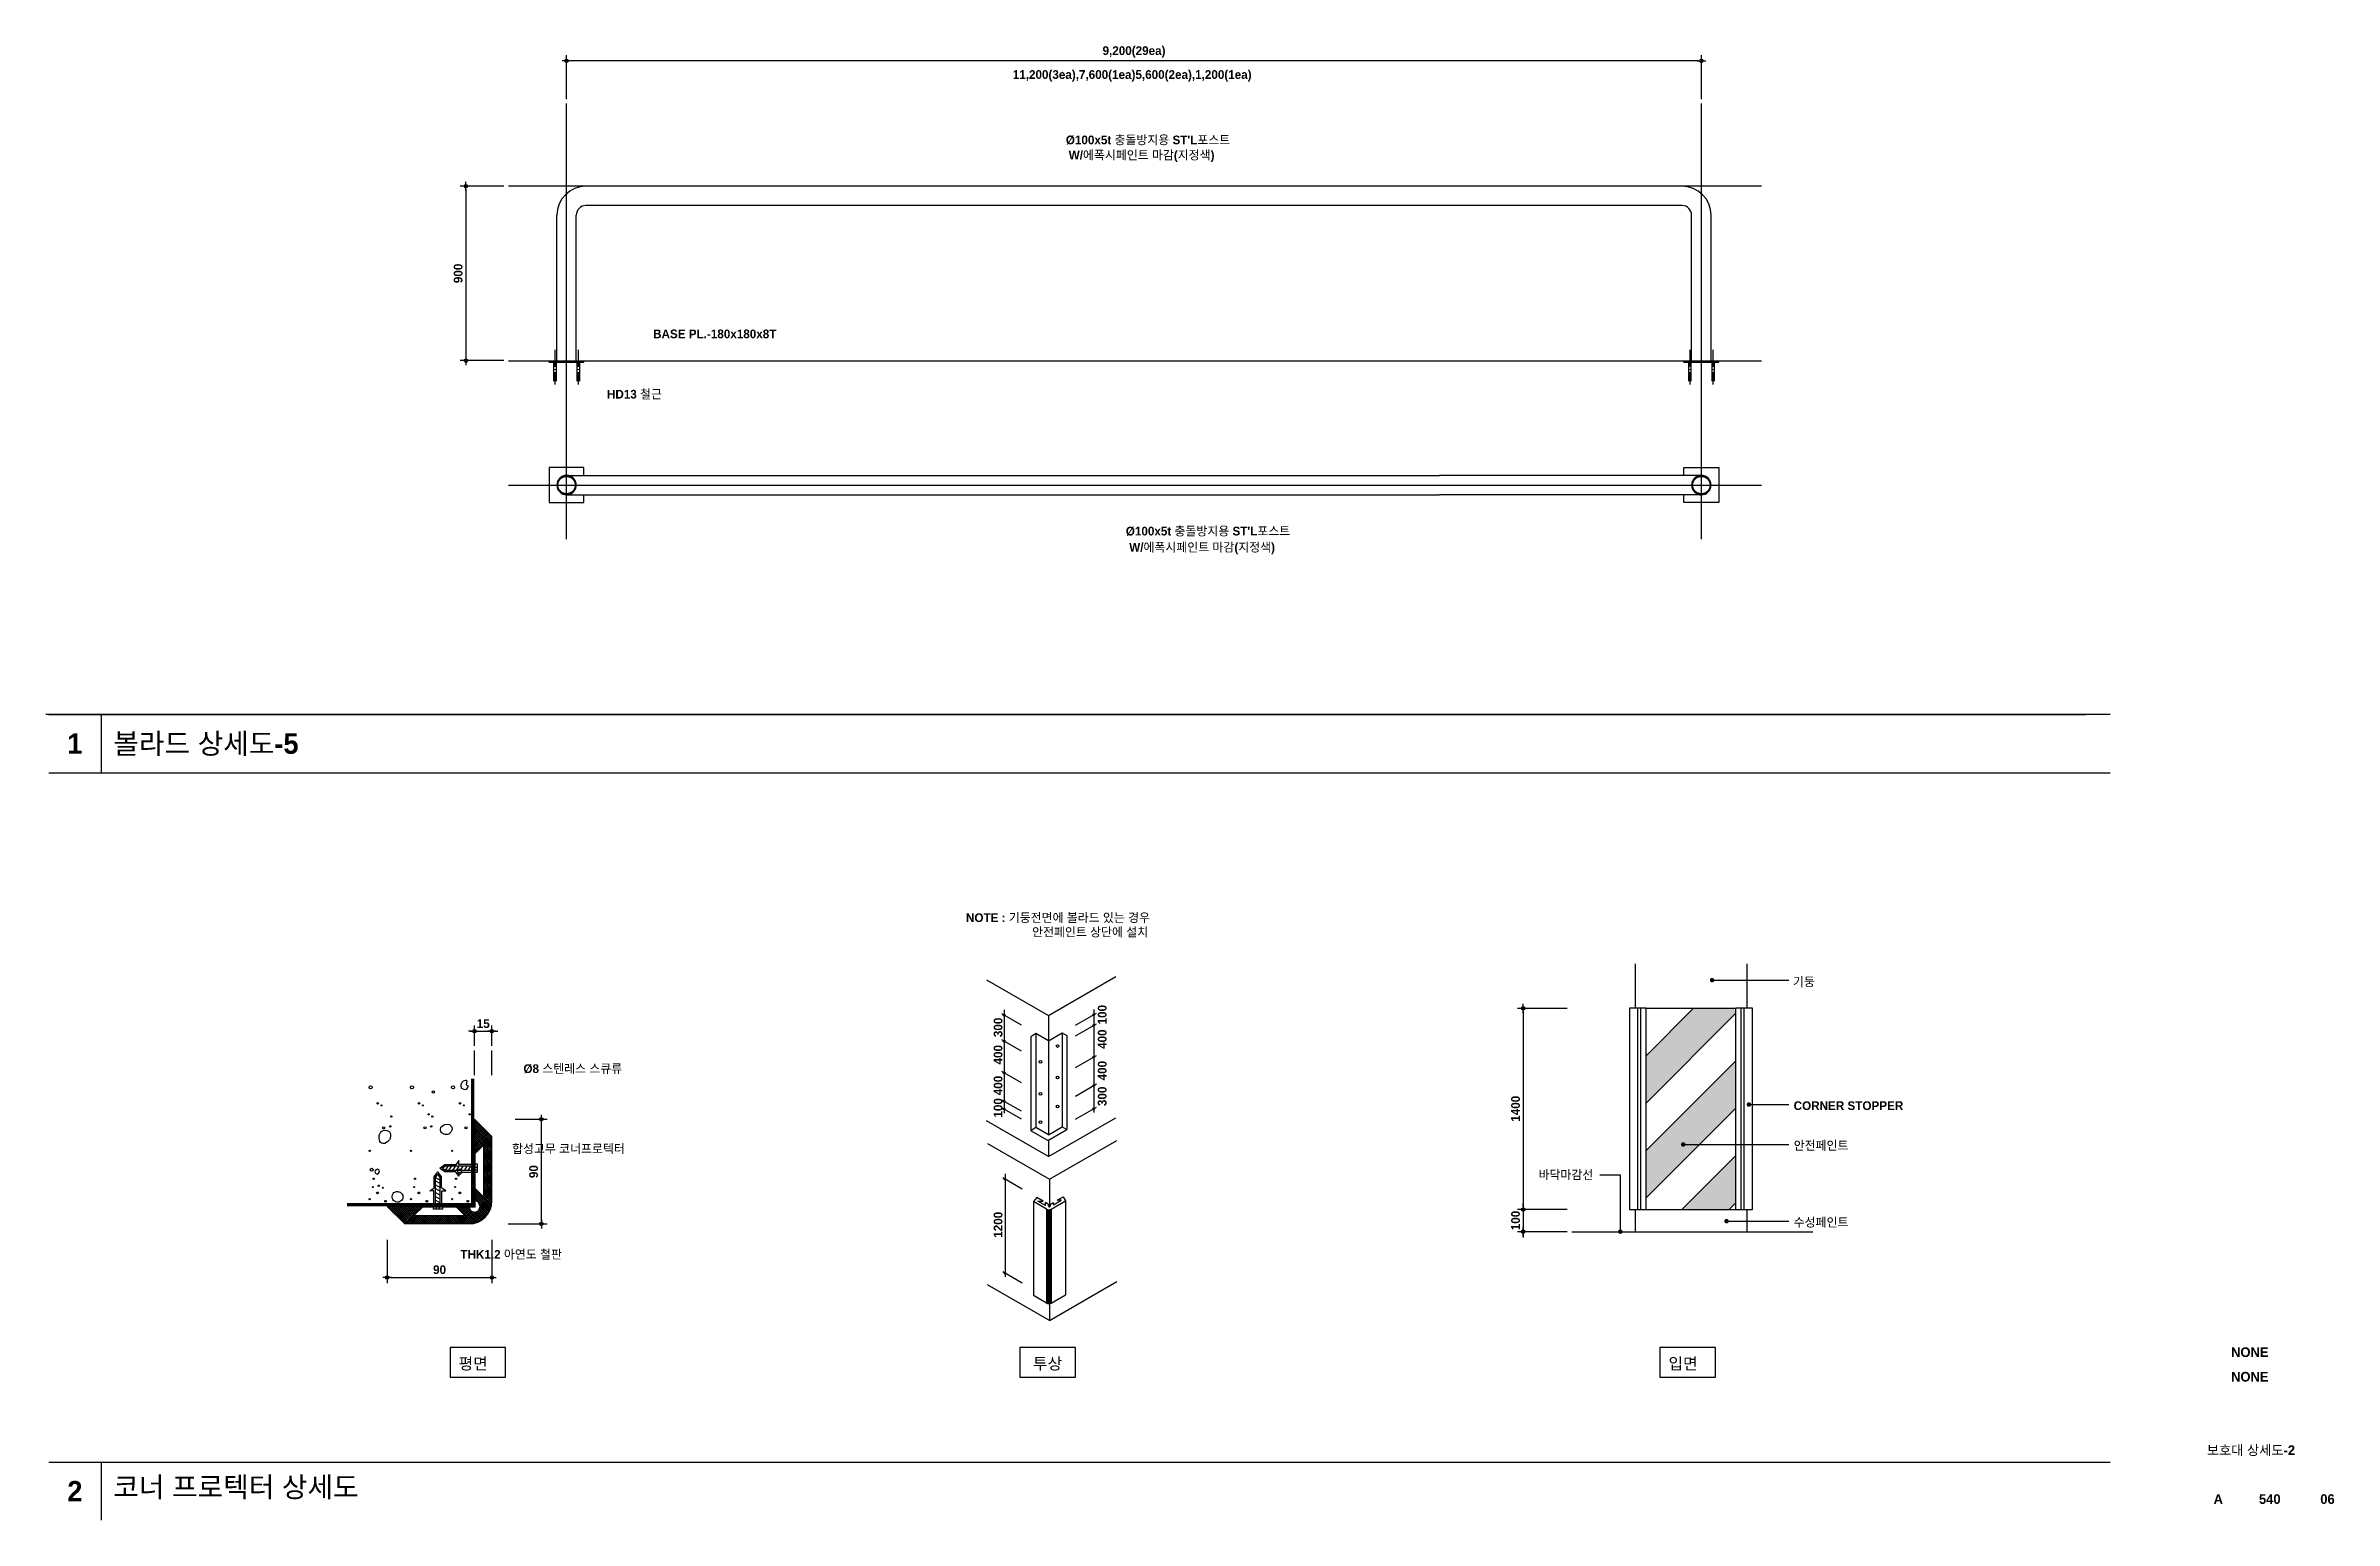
# Model space of a CAD drawing. Extents: x 300 to 49993, y 307 to 8617.
# Drawn here: x 12900 to 24697, y 307 to 7911 of the extents above; entities that cross this region are included whole.
import ezdxf
from ezdxf.enums import TextEntityAlignment as Align

# ---------------------------------------------------------------- set-up
doc = ezdxf.new("R2010")
doc.units = 0
doc.header["$LTSCALE"] = 400
doc.header["$MEASUREMENT"] = 0
doc.header["$PDSIZE"] = -5
for name, pattern in [('CEN', [62, 60, -1, 0, -1]), ('HA01', [1.5, 0.75, -0.75]), ('HID', [0.5, 0.25, -0.25])]:
    doc.linetypes.add(name, pattern=pattern)
doc.layers.get('Defpoints').update_dxf_attribs({"color": 161, "linetype": 'CONTINUOUS'})
for name, color, linetype in [('$RECOVER_210316183841-0', 7, 'CONTINUOUS'), ('$RECOVER_210316183841-24', 7, 'CONTINUOUS'), ('$RECOVER_210316183841-25', 7, 'CONTINUOUS'), ('$RECOVER_210316183841-26', 7, 'CONTINUOUS'), ('1', 1, 'CONTINUOUS'), ('11', 4, 'CONTINUOUS'), ('252', 252, 'CONTINUOUS'), ('4', 4, 'CONTINUOUS'), ('5', 5, 'CONTINUOUS'), ('6', 6, 'CONTINUOUS'), ('7', 7, 'CONTINUOUS'), ('9', 9, 'CONTINUOUS'), ('A-DET', 7, 'CONTINUOUS'), ('A-DIM', 7, 'CONTINUOUS'), ('A-TEXT', 3, 'CONTINUOUS'), ('A-TITLE-TEXT', 2, 'CONTINUOUS'), ('AA-TEX-3', 3, 'CONTINUOUS'), ('CEN', 1, 'CEN'), ('COL', 2, 'CONTINUOUS'), ('DIM', 7, 'CONTINUOUS'), ('EL6', 5, 'CONTINUOUS'), ('ETC', 6, 'CONTINUOUS'), ('STEEL', 3, 'CONTINUOUS'), ('SYM', 7, 'CONTINUOUS')]:
    doc.layers.add(name, color=color, linetype=linetype)
doc.styles.add('2020음성 1차', font='나눔고딕Bold.ttf')
doc.dimstyles.new('RI-DOT-150', dxfattribs={"dimscale": 150, "dimtxt": 3, "dimasz": 1, "dimexe": 2, "dimexo": 2, "dimgap": 1, "dimtad": 1, "dimdec": 0, "dimzin": 9, "dimdsep": 46, "dimtxsty": '2020음성 1차', "dimcen": 0, "dimclrd": 256, "dimclre": 256, "dimclrt": 3, "dimadec": 0, "dimazin": 0, "dimtm": 1e-09, "dimtfac": 1, "dimtdec": 0, "dimtix": 1, "dimtmove": 2, "dimatfit": 3, "dimfxl": 1.25, "dimtolj": 1, "dimtzin": 0, "dimlwd": -1, "dimlwe": -1, "dimarcsym": 0})

msp = doc.modelspace()

# ---------------------------------------------------------------- texts
at = {"layer": 'A-TEXT', "style": '2020음성 1차'}
for s, p in [('11,200(3ea),7,600(1ea)5,600(2ea),1,200(1ea) ', (19132.8, 7740)), ("Ø100x5t 충돌방지용 ST'L포스트", (19005.8, 7402.7)), ('W/에폭시페인트 마감(지정색)', (18924.8, 7324.4)), ("Ø100x5t 충돌방지용 ST'L포스트", (19315, 5385.5)), ('W/에폭시페인트 마감(지정색)', (19236.7, 5302.2))]:
    msp.add_text(s, height=45, dxfattribs=at).set_placement(p, align=Align.RIGHT)
for s, p in [('BASE PL.-180x180x8T', (16666.3, 6425)), ('NOTE : 기둥전면에 볼라드 있는 경우', (18592.2, 3414.5)), ('안전페인트 상단에 설치', (18582.7, 3340.3))]:
    msp.add_text(s, height=45, dxfattribs=at).set_placement(p, align=Align.MIDDLE_RIGHT)
msp.add_text('HD13 철근', height=45, dxfattribs=at).set_placement((15792.9, 6114), align=Align.MIDDLE_LEFT)
for s, height, p in [('기둥', 45, (21906.9, 3061)), ('Ø8 스텐레스 스큐류', 45, (15362.4, 2613.5)), ('CORNER STOPPER', 45, (21910.5, 2422.7)), ('합성고무 코너프로텍터', 45, (15303.6, 2200.5)), ('안전페인트', 45, (21910.5, 2217.1)), ('바닥마감선', 45, (20595.3, 2066.4)), ('수성페인트', 45, (21910.5, 1821.3)), ('THK1.2 아연도 철판', 45, (15037.5, 1655.8)), ('평면', 60, (15027.9, 1085.1)), ('투상', 60, (17989, 1085.1)), ('입면', 60, (21265.1, 1085.1))]:
    msp.add_text(s, height=height, dxfattribs=at).set_placement(p)
at = {"layer": 'A-TITLE-TEXT', "style": '2020음성 1차'}
for s, p in [('볼라드 상세도-5', (13248.7, 4312.2)), ('코너 프로텍터 상세도', (13248.7, 478.5))]:
    msp.add_text(s, height=105, dxfattribs=at).set_placement(p, align=Align.MIDDLE_LEFT)
for s, p in [('1', (13050, 4312.2)), ('2', (13050, 457.2))]:
    msp.add_text(s, height=105, dxfattribs=at).set_placement(p, align=Align.MIDDLE_CENTER)
at = {"layer": 'AA-TEX-3', "char_height": 45, "attachment_point": 5, "rotation": 90, "style": '2020음성 1차'}
for s, insert in [('\\A1;100', (18346.2, 2914.3)), ('\\A1;300', (17809.5, 2848.7)), ('\\A1;400', (18346.2, 2788)), ('\\A1;400', (17809.5, 2707.7)), ('\\A1;400', (17809.5, 2549.1)), ('\\A1;400', (18346.2, 2625.7)), ('\\A1;100', (17809.5, 2433.7)), ('\\A1;300', (18346.2, 2493.3)), ('\\A1;1200', (17809.5, 1830.9))]:
    msp.add_mtext(s, dxfattribs=dict(at, insert=insert))
at = {"layer": 'SYM', "style": '2020음성 1차'}
for p in [(24261.8, 1173.9), (24261.8, 1047.2)]:
    msp.add_text('NONE', height=50, dxfattribs=at).set_placement(p, align=Align.MIDDLE)
for s, p in [('보호대 상세도-2', (24267.9, 668.6)), ('A', (24099.4, 416.3)), ('540', (24365, 416.3)), ('06', (24662.4, 416.3))]:
    msp.add_text(s, height=50, dxfattribs=at).set_placement(p, align=Align.MIDDLE_CENTER)

# ---------------------------------------------------------------- blocks, each defined once
blk = doc.blocks.new('dimdot')
at = {"layer": '$RECOVER_210316183841-24'}
for radius in [0.6, 0.28]:
    blk.add_circle((0, 0), radius, dxfattribs=at)
at = {"layer": '$RECOVER_210316183841-25'}
blk.add_line((-1.5, 0), (1.5, 0), dxfattribs=at)
blk = doc.blocks.new('*D55')
at = {"layer": 'A-DIM'}
for p, q in [((15320, 2375), (15485, 2375)), ((15455, 1850), (15455, 2360)), ((15283, 1835), (15485, 1835))]:
    blk.add_line(p, q, dxfattribs=at)
at = {"layer": 'Defpoints', "color": 0}
for p in [(15297, 2375), (15455, 2375), (15260, 1835)]:
    blk.add_point(p, dxfattribs=at)
at = {"layer": 'A-DIM', "linetype": 'ByBlock', "xscale": 15, "yscale": 15, "zscale": 15}
for p, rotation in [((15455, 2375), 90), ((15455, 1835), 270)]:
    blk.add_blockref('dimdot', p, dxfattribs=dict(at, rotation=rotation))
at = {"layer": 'A-DIM', "color": 3, "insert": (15415, 2105), "char_height": 45, "attachment_point": 5, "rotation": 90, "style": '2020음성 1차'}
blk.add_mtext('\\A1;90', dxfattribs=at)
blk = doc.blocks.new('*D56')
at = {"layer": 'A-DIM'}
for p, q in [((14660, 1753), (14660, 1529)), ((15200, 1753), (15200, 1529)), ((14675, 1559), (15185, 1559))]:
    blk.add_line(p, q, dxfattribs=at)
at = {"layer": 'Defpoints', "color": 0}
for p in [(14660, 1775), (15200, 1775), (15200, 1559)]:
    blk.add_point(p, dxfattribs=at)
at = {"layer": 'A-DIM', "linetype": 'ByBlock', "xscale": 15, "yscale": 15, "zscale": 15, "rotation": 180}
blk.add_blockref('dimdot', (14660, 1559), dxfattribs=at)
at = {"layer": 'A-DIM', "linetype": 'ByBlock', "xscale": 15, "yscale": 15, "zscale": 15}
blk.add_blockref('dimdot', (15200, 1559), dxfattribs=at)
at = {"layer": 'A-DIM', "color": 3, "insert": (14930, 1599), "char_height": 45, "attachment_point": 5, "style": '2020음성 1차'}
blk.add_mtext('\\A1;90', dxfattribs=at)
blk = doc.blocks.new('*D57')
at = {"layer": 'A-DIM'}
for p, q in [((15110, 2753), (15110, 2859)), ((15200, 2753), (15200, 2859)), ((15095, 2829), (15080, 2829)), ((15110, 2829), (15200, 2829)), ((15215, 2829), (15230, 2829))]:
    blk.add_line(p, q, dxfattribs=at)
at = {"layer": 'Defpoints', "color": 0}
for p in [(15110, 2730), (15200, 2829), (15200, 2730)]:
    blk.add_point(p, dxfattribs=at)
at = {"layer": 'A-DIM', "linetype": 'ByBlock', "xscale": 15, "yscale": 15, "zscale": 15}
blk.add_blockref('dimdot', (15110, 2829), dxfattribs=at)
at = {"layer": 'A-DIM', "linetype": 'ByBlock', "xscale": 15, "yscale": 15, "zscale": 15, "rotation": 180}
blk.add_blockref('dimdot', (15200, 2829), dxfattribs=at)
at = {"layer": 'A-DIM', "color": 3, "insert": (15155, 2868), "char_height": 45, "attachment_point": 5, "style": '2020음성 1차'}
blk.add_mtext('\\A1;15', dxfattribs=at)
blk = doc.blocks.new('*X5')
at = {"layer": '$RECOVER_210316183841-0', "color": 0}
for p, q in [((655.1, 283.8), (655.8, 284.6)), ((655.1, 282.1), (656.7, 283.7)), ((670.1, 268.6), (655.1, 283.6)), ((655.1, 280.3), (657.6, 282.8)), ((655.1, 278.5), (658.5, 281.9)), ((670.1, 266.9), (655.1, 281.9)), ((655.1, 276.8), (659.4, 281.1)), ((655.1, 275), (660.3, 280.2)), ((670.1, 265.1), (655.1, 280.1)), ((655.1, 273.2), (661.1, 279.3)), ((655.1, 271.5), (662, 278.4)), ((670.1, 263.3), (655.1, 278.3)), ((655.1, 269.7), (662.9, 277.6)), ((655.1, 267.9), (663.8, 276.7)), ((670.1, 261.5), (655.1, 276.5)), ((655.1, 266.2), (664.7, 275.8)), ((670.1, 270.4), (660.8, 279.6)), ((655.1, 264.4), (665.6, 274.9)), ((670.1, 259.8), (655.1, 274.8)), ((655.1, 262.6), (666.5, 274)), ((655.1, 260.9), (667.4, 273.2)), ((670.1, 258), (655.1, 273)), ((655.1, 259.1), (668.3, 272.3)), ((655.1, 257.3), (669.2, 271.4)), ((662.9, 263.4), (655.1, 271.2)), ((662, 262.6), (655.1, 269.5)), ((661.1, 261.7), (655.1, 267.7)), ((660.2, 260.8), (655.1, 265.9)), ((659.3, 259.9), (655.1, 264.2)), ((658.4, 259), (655.1, 262.4)), ((657.5, 258.2), (655.1, 260.6)), ((656.6, 257.3), (655.1, 258.9)), ((655.8, 256.4), (655.1, 257.1)), ((663.1, 263.6), (670.1, 270.5)), ((663.1, 261.8), (670.1, 268.8)), ((663.1, 260), (670.1, 267)), ((663.1, 258.2), (670.1, 265.2)), ((663.1, 256.5), (670.1, 263.5)), ((670.1, 256.2), (663.1, 263.2)), ((663.1, 254.7), (670.1, 261.7)), ((670.1, 254.5), (663.1, 261.5)), ((663.1, 252.9), (670.1, 259.9)), ((670.1, 252.7), (663.1, 259.7)), ((663.1, 251.2), (670.1, 258.2)), ((670.1, 250.9), (663.1, 257.9)), ((663.1, 249.4), (670.1, 256.4)), ((670.1, 249.2), (663.1, 256.2)), ((663.1, 247.6), (670.1, 254.6)), ((670.1, 247.4), (663.1, 254.4)), ((663.1, 245.9), (670.1, 252.9)), ((670.1, 245.6), (663.1, 252.6)), ((663.1, 244.1), (670.1, 251.1)), ((670.1, 243.9), (663.1, 250.9)), ((663.1, 242.3), (670.1, 249.3)), ((670.1, 242.1), (663.1, 249.1)), ((663.1, 240.6), (670.1, 247.6)), ((670.1, 240.3), (663.1, 247.3)), ((663.1, 238.8), (670.1, 245.8)), ((670.1, 238.6), (663.1, 245.6)), ((663.1, 237), (670.1, 244)), ((670.1, 236.8), (663.1, 243.8)), ((663.1, 235.3), (670.1, 242.3)), ((670.1, 235), (663.1, 242)), ((663.1, 233.5), (670.1, 240.5)), ((670.1, 233.3), (663.1, 240.3)), ((663.1, 231.7), (670.1, 238.7)), ((670.1, 231.5), (663.1, 238.5)), ((663.1, 230), (670.1, 237)), ((670.1, 229.7), (663.1, 236.7)), ((647.9, 195.3), (670.1, 217.5)), ((655.1, 225.5), (655.5, 225.9)), ((669.6, 210.8), (655.1, 225.3)), ((655.1, 223.7), (656.4, 225)), ((655.1, 222), (657.2, 224.1)), ((669.2, 209.4), (655.1, 223.5)), ((655.1, 220.2), (658.1, 223.2)), ((655.1, 218.4), (659, 222.4)), ((668.7, 208.1), (655.1, 221.7)), ((655.1, 216.7), (659.9, 221.5)), ((668.2, 206.9), (655.1, 220)), ((667.6, 205.7), (655.1, 218.2)), ((656.7, 214.8), (655.1, 216.4)), ((655.3, 215.1), (660.8, 220.6)), ((656.7, 214.8), (661.7, 219.7)), ((657.9, 214.2), (662.5, 218.8)), ((658.8, 213.3), (670.1, 224.6)), ((659.5, 212.2), (670.1, 222.8)), ((659.6, 208.9), (670.1, 219.3)), ((659.8, 210.8), (670.1, 221.1)), ((663.1, 228.2), (670.1, 235.2)), ((670.1, 228), (663.1, 235)), ((663.1, 226.4), (670.1, 233.4)), ((670.1, 226.2), (663.1, 233.2)), ((663.1, 224.7), (670.1, 231.7)), ((670.1, 224.4), (663.1, 231.4)), ((663.1, 222.9), (670.1, 229.9)), ((670.1, 222.7), (663.1, 229.7)), ((663.1, 221.1), (670.1, 228.1)), ((670.1, 220.9), (663.1, 227.9)), ((663.1, 219.4), (670.1, 226.4)), ((670.1, 219.1), (663.1, 226.1)), ((670.1, 217.4), (663.1, 224.4)), ((670.1, 215.6), (663.1, 222.6)), ((670, 213.9), (663.1, 220.8)), ((669.8, 212.3), (663.1, 219)), ((580.8, 209.6), (581.5, 210.3)), ((581.7, 208.7), (583.3, 210.3)), ((596.7, 195.3), (581.7, 210.3)), ((582.6, 207.8), (585.1, 210.3)), ((598.4, 195.3), (583.4, 210.3)), ((583.5, 206.9), (586.8, 210.3)), ((584.4, 206.1), (588.6, 210.3)), ((600.2, 195.3), (585.2, 210.3)), ((585.3, 205.2), (590.4, 210.3)), ((586.1, 204.3), (592.1, 210.3)), ((587, 203.4), (593.9, 210.3)), ((602, 195.3), (587, 210.3)), ((587.9, 202.6), (595.7, 210.3)), ((603.7, 195.3), (588.7, 210.3)), ((588.8, 201.7), (597.4, 210.3)), ((589.7, 200.8), (599.2, 210.3)), ((605.5, 195.3), (590.5, 210.3)), ((590.6, 199.9), (601, 210.3)), ((591.5, 199), (602.7, 210.3)), ((607.3, 195.3), (592.3, 210.3)), ((592.4, 198.2), (604.5, 210.3)), ((593.3, 197.3), (606.3, 210.3)), ((609, 195.3), (594, 210.3)), ((594.2, 196.4), (608.1, 210.3)), ((595.1, 195.5), (609.8, 210.3)), ((603.1, 203), (595.8, 210.3)), ((596.6, 195.3), (603.6, 202.3)), ((604, 203.9), (597.6, 210.3)), ((598.4, 195.3), (605.4, 202.3)), ((604.9, 204.8), (599.3, 210.3)), ((600.1, 195.3), (607.1, 202.3)), ((605.8, 205.6), (601.1, 210.3)), ((601.9, 195.3), (608.9, 202.3)), ((606.7, 206.5), (602.9, 210.3)), ((603.7, 195.3), (610.7, 202.3)), ((610.8, 195.3), (603.8, 202.3)), ((607.6, 207.4), (604.6, 210.3)), ((605.4, 195.3), (612.4, 202.3)), ((612.6, 195.3), (605.6, 202.3)), ((608.4, 208.3), (606.4, 210.3)), ((607.2, 195.3), (614.2, 202.3)), ((614.3, 195.3), (607.3, 202.3)), ((609.3, 209.1), (608.2, 210.3)), ((609, 195.3), (616, 202.3)), ((616.1, 195.3), (609.1, 202.3)), ((610.2, 210), (609.9, 210.3)), ((610.7, 195.3), (617.7, 202.3)), ((617.9, 195.3), (610.9, 202.3)), ((612.5, 195.3), (619.5, 202.3)), ((619.6, 195.3), (612.6, 202.3)), ((614.3, 195.3), (621.3, 202.3)), ((621.4, 195.3), (614.4, 202.3)), ((616, 195.3), (623, 202.3)), ((623.2, 195.3), (616.2, 202.3)), ((617.8, 195.3), (624.8, 202.3)), ((624.9, 195.3), (617.9, 202.3)), ((619.6, 195.3), (626.6, 202.3)), ((626.7, 195.3), (619.7, 202.3)), ((621.3, 195.3), (628.3, 202.3)), ((628.5, 195.3), (621.5, 202.3)), ((623.1, 195.3), (630.1, 202.3)), ((630.2, 195.3), (623.2, 202.3)), ((624.9, 195.3), (631.9, 202.3)), ((632, 195.3), (625, 202.3)), ((626.6, 195.3), (633.6, 202.3)), ((633.8, 195.3), (626.8, 202.3)), ((628.4, 195.3), (635.4, 202.3)), ((635.5, 195.3), (628.5, 202.3)), ((630.2, 195.3), (637.2, 202.3)), ((637.3, 195.3), (630.3, 202.3)), ((631.9, 195.3), (638.9, 202.3)), ((639.1, 195.3), (632.1, 202.3)), ((633.7, 195.3), (640.7, 202.3)), ((640.9, 195.3), (633.9, 202.3)), ((635.5, 195.3), (642.5, 202.3)), ((642.6, 195.3), (635.6, 202.3)), ((637.2, 195.3), (644.2, 202.3)), ((644.4, 195.3), (637.4, 202.3)), ((639, 195.3), (646, 202.3)), ((646.2, 195.3), (639.2, 202.3)), ((639.5, 209.9), (639.9, 210.3)), ((654.5, 195.8), (640, 210.3)), ((640.4, 209), (641.6, 210.3)), ((640.8, 195.3), (652.1, 206.6)), ((647.9, 195.3), (640.9, 202.3)), ((641.2, 208.1), (643.4, 210.3)), ((655.9, 196.2), (641.8, 210.3)), ((642.1, 207.2), (645.2, 210.3)), ((642.5, 195.3), (653.2, 205.9)), ((649.7, 195.3), (642.7, 202.3)), ((643, 206.4), (646.9, 210.3)), ((657.2, 196.6), (643.5, 210.3)), ((643.9, 205.5), (648.7, 210.3)), ((644.3, 195.3), (654.5, 205.5)), ((651.4, 195.3), (644.5, 202.3)), ((644.8, 204.6), (650.3, 210.1)), ((658.5, 197.1), (645.3, 210.3)), ((645.7, 203.7), (650.6, 208.6)), ((646.1, 195.3), (656.5, 205.7)), ((653, 195.5), (646.2, 202.3)), ((646.5, 202.8), (651.2, 207.5)), ((659.6, 197.7), (647.1, 210.3)), ((650.6, 208.5), (648.8, 210.3)), ((649.6, 195.3), (670.1, 215.7)), ((651.4, 195.4), (670, 213.9)), ((660.7, 198.4), (653.3, 205.9)), ((653.4, 195.6), (669.8, 211.9)), ((661.8, 199.1), (655.4, 205.5)), ((655.7, 196.1), (669.2, 209.6)), ((662.8, 199.9), (656.8, 205.8)), ((663.7, 200.7), (658, 206.5)), ((658.6, 197.2), (668.2, 206.8)), ((664.6, 201.6), (658.8, 207.4)), ((665.5, 202.5), (659.5, 208.5)), ((666.9, 204.6), (659.6, 211.9)), ((666.2, 203.5), (659.8, 209.9))]:
    blk.add_line(p, q, dxfattribs=at)
blk = doc.blocks.new('*D7')
at = {"layer": 'A-DIM'}
for p, q in [((20743, 1910), (20486, 1910)), ((20516, 1925), (20516, 1940)), ((20516, 1910), (20516, 1795)), ((20743, 1795), (20486, 1795)), ((20516, 1780), (20516, 1765))]:
    blk.add_line(p, q, dxfattribs=at)
at = {"layer": 'Defpoints', "color": 0}
for p in [(20766, 1910), (20516, 1795), (20766, 1795)]:
    blk.add_point(p, dxfattribs=at)
at = {"layer": 'A-DIM', "linetype": 'ByBlock', "xscale": 15, "yscale": 15, "zscale": 15}
for p, rotation in [((20516, 1910), 270), ((20516, 1795), 90)]:
    blk.add_blockref('dimdot', p, dxfattribs=dict(at, rotation=rotation))
at = {"layer": 'A-DIM', "color": 3, "insert": (20477, 1853), "char_height": 45, "attachment_point": 5, "rotation": 90, "style": '2020음성 1차'}
blk.add_mtext('\\A1;100', dxfattribs=at)
blk = doc.blocks.new('*D8')
at = {"layer": 'A-DIM'}
for p, q in [((20743, 2947), (20486, 2947)), ((20516, 2932), (20516, 1925)), ((20743, 1910), (20486, 1910))]:
    blk.add_line(p, q, dxfattribs=at)
at = {"layer": 'Defpoints', "color": 0}
for p in [(20766, 2947), (20516, 1910), (20766, 1910)]:
    blk.add_point(p, dxfattribs=at)
at = {"layer": 'A-DIM', "linetype": 'ByBlock', "xscale": 15, "yscale": 15, "zscale": 15}
for p, rotation in [((20516, 2947), 90), ((20516, 1910), 270)]:
    blk.add_blockref('dimdot', p, dxfattribs=dict(at, rotation=rotation))
at = {"layer": 'A-DIM', "color": 3, "insert": (20477, 2429), "char_height": 45, "attachment_point": 5, "rotation": 90, "style": '2020음성 1차'}
blk.add_mtext('\\A1;1400', dxfattribs=at)
blk = doc.blocks.new('*D19')
at = {"layer": 'A-DIM'}
for p, q in [((15262, 7187), (15036, 7187)), ((15066, 7172), (15066, 6302)), ((15262, 6287), (15036, 6287))]:
    blk.add_line(p, q, dxfattribs=at)
at = {"layer": 'Defpoints', "color": 0}
for p in [(15285, 7187), (15066, 6287), (15285, 6287)]:
    blk.add_point(p, dxfattribs=at)
at = {"layer": 'A-DIM', "linetype": 'ByBlock', "xscale": 15, "yscale": 15, "zscale": 15}
for p, rotation in [((15066, 7187), 90), ((15066, 6287), 270)]:
    blk.add_blockref('dimdot', p, dxfattribs=dict(at, rotation=rotation))
at = {"layer": 'A-DIM', "color": 3, "insert": (15026, 6737), "char_height": 45, "attachment_point": 5, "rotation": 90, "style": '2020음성 1차'}
blk.add_mtext('\\A1;900', dxfattribs=at)
blk = doc.blocks.new('*D20')
at = {"layer": 'A-DIM'}
for p, q in [((15585, 7636), (15585, 7863)), ((21420, 7833), (15600, 7833)), ((21435, 7636), (21435, 7863))]:
    blk.add_line(p, q, dxfattribs=at)
at = {"layer": 'Defpoints', "color": 0}
for p in [(15585, 7833), (15585, 7614), (21435, 7614)]:
    blk.add_point(p, dxfattribs=at)
at = {"layer": 'A-DIM', "linetype": 'ByBlock', "xscale": 15, "yscale": 15, "zscale": 15, "rotation": 180}
blk.add_blockref('dimdot', (15585, 7833), dxfattribs=at)
at = {"layer": 'A-DIM', "linetype": 'ByBlock', "xscale": 15, "yscale": 15, "zscale": 15}
blk.add_blockref('dimdot', (21435, 7833), dxfattribs=at)
at = {"layer": 'A-DIM', "color": 3, "insert": (18510, 7879), "char_height": 45, "attachment_point": 5, "style": '2020음성 1차'}
blk.add_mtext('\\A1;9,200(29ea)', dxfattribs=at)

# ---------------------------------------------------------------- dimensions: what is measured, and where the dimension line sits
at = {"layer": 'A-DIM'}
for base, p1, p2, text, picture, middle in [((15584.6, 7832.8), (21434.6, 7613.8), (15584.6, 7613.8), '9,200(29ea)', '*D20', (18509.6, 7879.2)), ((15200.1, 2828.9), (15110.1, 2730.4), (15200.1, 2730.4), '15', '*D57', (15155.1, 2868.4)), ((15200.1, 1559), (14660.1, 1775.3), (15200.1, 1775.3), '90', '*D56', (14930.1, 1598.8))]:
    dim = msp.add_linear_dim(base=base, p1=p1, p2=p2, text=text, dimstyle='RI-DOT-150', override={"dimscale": 15, "dimexo": 1.5, "dimlunit": 6, "dimblk1": 'dimdot', "dimblk2": 'dimdot', "dimsah": 1}, dxfattribs=at)
    dim.commit()
    dim.dimension.update_dxf_attribs({"geometry": picture, "text_midpoint": middle})
dim = msp.add_linear_dim(base=(15065.6, 6286.9), p1=(15284.6, 7186.9), p2=(15284.6, 6286.9), angle=90, dimstyle='RI-DOT-150', override={"dimscale": 15, "dimexo": 1.5, "dimlunit": 6, "dimblk1": 'dimdot', "dimblk2": 'dimdot', "dimsah": 1}, dxfattribs=at)
dim.commit()
dim.dimension.update_dxf_attribs({"geometry": '*D19', "text_midpoint": (15025.7, 6736.9)})
for base, p1, p2, text, picture, middle in [((20516.4, 1910.3), (20765.8, 2947.1), (20765.8, 1910.3), '1400', '*D8', (20476.7, 2428.7)), ((15455, 2375.3), (15260.1, 1835.3), (15297.4, 2375.3), '90', '*D55', (15415.2, 2105.3)), ((20516.4, 1795.1), (20765.8, 1910.3), (20765.8, 1795.1), '100', '*D7', (20476.7, 1852.7))]:
    dim = msp.add_linear_dim(base=base, p1=p1, p2=p2, angle=90, text=text, dimstyle='RI-DOT-150', override={"dimscale": 15, "dimexo": 1.5, "dimlunit": 6, "dimblk1": 'dimdot', "dimblk2": 'dimdot', "dimsah": 1}, dxfattribs=at)
    dim.commit()
    dim.dimension.update_dxf_attribs({"geometry": picture, "text_midpoint": middle})

# ---------------------------------------------------------------- hatches: boundary and pattern name
at = {"layer": '252'}
h = msp.add_hatch(dxfattribs=at)
h.set_pattern_fill('CROSS', color=256, scale=16.127992, style=0)
h.set_pattern_definition([(0, (12808.989, -5067.9227), (4.031998, 4.031998), [2.015999, -6.047997]), (90, (12809.997, -5068.9307), (-4.031998, 4.031998), [2.015999, -6.047997])])
h.paths.add_polyline_path([(21612.3, 2921.3), (21612.3, 2947.1), (21393.7, 2947.1), (21149.3, 2702.8), (21149.3, 2458.4)])
h.paths.add_polyline_path([(21149.3, 2214), (21149.3, 1969.6), (21612.3, 2432.6), (21612.3, 2677)])
h.paths.add_polyline_path([(21334.4, 1910.3), (21578.8, 1910.3), (21612.3, 1943.8), (21612.3, 2188.2)])

# ---------------------------------------------------------------- linework, layer by layer
at = {"layer": '$RECOVER_210316183841-0'}
for p, q in [((23542.4, 4462.2), (12900, 4462.2)), ((12915, 4462.2), (23415, 4462.2)), ((12915, 4162.2), (23542.4, 4162.2)), ((15110.1, 2197.9), (15110.1, 2375.3)), ((15110.1, 1954.1), (15110.1, 2021.3)), ((14842.8, 1925.3), (14660.1, 1925.3)), ((15081.3, 1925.3), (15014.1, 1925.3)), ((12915, 607.2), (23415, 607.2)), ((12915, 607.2), (23542.4, 607.2))]:
    msp.add_line(p, q, dxfattribs=at)
at = {"layer": '$RECOVER_210316183841-0', "color": 0, "ltscale": 2}
for p, q in [((13185, 4462.2), (13185, 4162.2)), ((13185, 607.2), (13185, 307.2))]:
    msp.add_line(p, q, dxfattribs=at)
at = {"layer": '$RECOVER_210316183841-0', "const_width": 18}
msp.add_lwpolyline([(14452.1, 1934.3), (15101.1, 1934.3), (15101.1, 2584)], dxfattribs=at)
at = {"layer": '$RECOVER_210316183841-26', "color": 0}
for points in [[(15674.6, 5695.3), (15674.6, 5735.3), (15494.6, 5735.3), (15494.6, 5555.3), (15674.6, 5555.3), (15674.6, 5595.3)], [(21344.6, 5695.3), (21344.6, 5735.3), (21524.6, 5735.3), (21524.6, 5555.3), (21344.6, 5555.3), (21344.6, 5595.3)]]:
    msp.add_lwpolyline(points, dxfattribs=at)
at = {"layer": '1'}
for p, q in [((15110.1, 2602.5), (15110.1, 2730.4)), ((15200.1, 2602.5), (15200.1, 2730.4))]:
    msp.add_line(p, q, dxfattribs=at)
at = {"layer": '11'}
for p, q in [((17749.7, 3094.7), (18068.8, 2910.5)), ((18068.8, 2910.5), (18416.5, 3111.2)), ((18068.8, 2910.5), (18068.8, 2294.5)), ((18004.3, 2816.5), (17977.2, 2800.9)), ((17977.2, 2800.9), (17977.2, 2316.2)), ((18004.3, 2816.5), (18004.3, 2331.8)), ((18068.8, 2779.3), (18004.3, 2816.5)), ((18068.8, 2779.3), (18139.3, 2820)), ((18139.3, 2820), (18162.9, 2806.4)), ((18139.3, 2820), (18139.3, 2335.3)), ((18162.9, 2806.4), (18162.9, 2321.6)), ((18068.8, 2182.3), (17749.7, 2366.6)), ((18068.8, 2182.3), (18416.5, 2383.1)), ((17754.6, 2249.6), (18073.8, 2065.3)), ((18004.3, 2331.8), (17977.2, 2316.2)), ((18065.3, 2265.3), (17977.2, 2316.2)), ((18068.8, 2294.5), (18004.3, 2331.8)), ((18065.3, 2265.3), (18162.9, 2321.6)), ((18068.8, 2294.5), (18139.3, 2335.3)), ((18068.8, 2267.3), (18068.8, 2182.3)), ((18073.8, 2065.3), (18421.5, 2266.1)), ((18139.3, 2335.3), (18162.9, 2321.6)), ((18073.8, 2065.3), (18073.8, 1922.8)), ((18009.3, 1971.4), (17991.2, 1950.6)), ((17991.2, 1950.6), (17991.2, 1465.8)), ((18058.3, 1911.8), (17991.2, 1950.6)), ((18041.7, 1952.7), (18009.3, 1971.4)), ((18013.5, 1952.7), (18041.7, 1952.7)), ((18053.5, 1929.6), (18013.5, 1952.7)), ((18053.5, 1929.6), (18053.5, 1945.9)), ((18067.7, 1937.7), (18053.5, 1945.9)), ((18058.3, 1911.8), (18058.3, 1427.1)), ((18062.8, 1909.8), (18062.8, 1425.1)), ((18069.5, 1908.6), (18069.5, 1423.9)), ((18076.4, 1909.4), (18076.4, 1424.7)), ((18079.8, 1937.7), (18094.8, 1946.3)), ((18080, 1910.7), (18080, 1426)), ((18082.3, 1911.8), (18156.1, 1954.4)), ((18082.3, 1911.8), (18082.3, 1427.1)), ((18094.8, 1934), (18134.8, 1957.1)), ((18094.8, 1934), (18094.8, 1946.3)), ((18113.5, 1957.1), (18144.3, 1974.9)), ((18134.8, 1957.1), (18113.5, 1957.1)), ((18144.3, 1974.9), (18156.1, 1954.4)), ((18156.1, 1954.4), (18156.1, 1469.7)), ((18073.8, 1337.2), (18421.5, 1538)), ((18073.8, 1337.2), (17754.6, 1521.5)), ((18058.3, 1427.1), (17991.2, 1465.8)), ((18073.8, 1424.1), (18073.8, 1337.2)), ((18082.3, 1427.1), (18156.1, 1469.7))]:
    msp.add_line(p, q, dxfattribs=at)
msp.add_lwpolyline([(18067.7, 1937.7, 0.1006877), (18067.9, 1929.6, 0.0707253), (18069.3, 1926.1, 0.1062523), (18071.6, 1923.5, 0.1606495), (18073.8, 1922.8, 0.1606495), (18076, 1923.5, 0.1062523), (18078.3, 1926.1, 0.0707253), (18079.6, 1929.6, 0.0570094), (18080.1, 1934.2, 0.043429), (18079.8, 1937.7, 0.0707253)], format="xyb", dxfattribs=at)
for centre in [(18116.3, 2752.7), (18027.1, 2671.6), (18116.3, 2590.5), (18027.1, 2506.7), (18027.1, 2360.4), (18116.3, 2440.6)]:
    msp.add_circle(centre, 6.86, dxfattribs=at)
for centre in [(18070.3, 1932.6), (18070.3, 1447.9)]:
    msp.add_arc(centre, 24, 240, 300, dxfattribs=at)
at = {"layer": '4'}
for p, q in [((21106.7, 1910.3), (21106.7, 2947.1)), ((21121.9, 1910.3), (21121.9, 2947.1)), ((21149.3, 2947.1), (21612.3, 2947.1)), ((21149.3, 2702.8), (21393.7, 2947.1)), ((21149.3, 2458.4), (21612.3, 2921.3)), ((21639.7, 1910.3), (21639.7, 2947.1)), ((21655, 1910.3), (21655, 2947.1)), ((21149.3, 2214), (21612.3, 2677)), ((21149.3, 1969.6), (21612.3, 2432.6)), ((21334.4, 1910.3), (21612.3, 2188.2)), ((21149.3, 1910.3), (21612.3, 1910.3)), ((21578.8, 1910.3), (21612.3, 1943.8))]:
    msp.add_line(p, q, dxfattribs=at)
at = {"layer": '5'}
for p, q in [((15110.1, 2375.3), (15200.1, 2286.6)), ((15110.1, 2197.9), (15158.1, 2245.3)), ((15158.1, 1973.3), (15158.1, 2245.3)), ((15200.1, 1955.3), (15200.1, 2286.6)), ((14957.4, 2140.2), (14930.6, 2121.7)), ((15013.1, 2140.2), (14957.4, 2140.2)), ((15028.8, 2162.5), (15013.1, 2140.2)), ((15028.8, 2142.5), (15028.8, 2162.5)), ((15101.1, 2142.5), (15028.8, 2142.5)), ((15113, 2197.8), (15155, 2239.2)), ((15113, 1921.8), (15113, 2197.8)), ((14880.3, 2006.6), (14902.6, 2022.2)), ((14900.4, 2006.6), (14880.3, 2006.6)), ((14900.4, 1934.2), (14900.4, 2006.6)), ((14902.6, 2077.9), (14921.1, 2104.7)), ((14902.6, 2022.2), (14902.6, 2077.9)), ((14939.7, 2077.9), (14921.1, 2104.7)), ((14957.4, 2103.2), (14930.6, 2121.7)), ((14939.7, 2022.2), (14939.7, 2077.9)), ((14962, 2006.6), (14939.7, 2022.2)), ((14941.9, 1934.2), (14941.9, 2006.6)), ((14941.9, 2006.6), (14962, 2006.6)), ((15013.1, 2103.2), (14957.4, 2103.2)), ((15028.8, 2080.9), (15013.1, 2103.2)), ((15101.1, 2101), (15028.8, 2101)), ((15028.8, 2101), (15028.8, 2080.9)), ((15158.1, 1973.3), (15110.1, 2021.3)), ((14751.4, 1835.3), (14660.1, 1925.3)), ((14794.1, 1877.3), (14842.8, 1925.3)), ((14799.4, 1879.8), (14842.1, 1921.8)), ((15113, 1921.8), (14842.1, 1921.8)), ((15062.1, 1877.3), (15014.1, 1925.3)), ((15080.1, 1835.3), (14751.4, 1835.3)), ((15062.1, 1877.3), (14794.1, 1877.3))]:
    msp.add_line(p, q, dxfattribs=at)
for centre, radius, start, end in [((15080.1, 1955.3), 120, 270, 0), ((15110.1, 1925.3), 28.8, 180, 90)]:
    msp.add_arc(centre, radius, start, end, dxfattribs=at)
at = {"layer": '6'}
for p, q in [((14960.9, 2132.9), (14943, 2121.7)), ((14960.9, 2110.5), (14974.2, 2132.9)), ((15113, 2132.9), (14960.9, 2132.9)), ((14978.1, 2110.5), (14991.4, 2132.9)), ((14998.1, 2110.5), (15011.4, 2132.9)), ((15017, 2110.5), (15030.3, 2132.9)), ((15038.8, 2110.5), (15052, 2132.9)), ((15058.2, 2110.5), (15071.5, 2132.9)), ((15078.2, 2110.5), (15091.5, 2132.9)), ((15110.3, 2145.4), (15124.6, 2145.4)), ((15110.3, 2128.8), (15124.6, 2128.8)), ((15124.6, 2145.4), (15124.6, 2100.2)), ((14909.9, 2074.4), (14921.1, 2092.3)), ((14909.9, 1922.4), (14909.9, 2074.4)), ((14909.9, 2074.4), (14932.4, 2061.1)), ((14909.9, 2057.2), (14932.4, 2043.9)), ((14909.9, 2037.2), (14932.4, 2023.9)), ((14909.9, 2018.3), (14932.4, 2005)), ((14932.4, 2074.4), (14921.1, 2092.3)), ((14932.4, 1922.4), (14932.4, 2074.4)), ((14960.9, 2110.5), (14943, 2121.7)), ((15113, 2110.5), (14960.9, 2110.5)), ((15124.6, 2100.2), (15109.8, 2100.2)), ((15110.3, 2113.9), (15124.6, 2113.9)), ((14899.6, 1910.7), (14899.6, 1925.6)), ((14944.8, 1910.7), (14899.6, 1910.7)), ((14909.9, 1996.6), (14932.4, 1983.3)), ((14909.9, 1977.1), (14932.4, 1963.8)), ((14909.9, 1957.1), (14932.4, 1943.8)), ((14913.3, 1925), (14913.3, 1910.7)), ((14928.2, 1925), (14928.2, 1910.7)), ((14944.8, 1925), (14944.8, 1910.7))]:
    msp.add_line(p, q, dxfattribs=at)
at = {"layer": '7'}
for p, q in [((21149.3, 1910.3), (21149.3, 2947.1)), ((21612.3, 1910.3), (21612.3, 2947.1)), ((20766.9, 1795.1), (22009.6, 1795.1))]:
    msp.add_line(p, q, dxfattribs=at)
for points in [[(21149.3, 2947.1), (21064, 2947.1), (21064, 1910.3), (21149.3, 1910.3)], [(21612.3, 1910.3), (21697.6, 1910.3), (21697.6, 2947.1), (21612.3, 2947.1)]]:
    msp.add_lwpolyline(points, dxfattribs=at)
at = {"layer": '9', "color": 8, "linetype": 'HID'}
for p, q in [((15518.2, 6278.9), (15518.2, 6180.5)), ((15531, 6278.9), (15531, 6180.5)), ((15638.2, 6278.9), (15638.2, 6180.5)), ((15651, 6278.9), (15651, 6180.5)), ((21368.2, 6278.9), (21368.2, 6180.5)), ((21381, 6278.9), (21381, 6180.5)), ((21488.2, 6278.9), (21488.2, 6180.5)), ((21501, 6278.9), (21501, 6180.5))]:
    msp.add_line(p, q, dxfattribs=at)
at = {"layer": '9'}
for points in [[(15064.2, 2575.3), (15051.2, 2571.8, 0.1471731), (15040.8, 2557.4, 0.2182325), (15042.9, 2535.7), (15058, 2527.8), (15067.2, 2530), (15072.8, 2534.1), (15077.6, 2542.3), (15077.4, 2547.4), (15072.8, 2549.7), (15068.1, 2552), (15070.4, 2562.2), (15072.8, 2572.3), (15069.7, 2574.1)], [(14618.3, 2275.9, -0.094956), (14619.6, 2295.8), (14627, 2309.4), (14634.8, 2315.3), (14645.7, 2318.8), (14660.7, 2317.5), (14671.4, 2310.2), (14676.6, 2299.6, -0.0953785), (14676.8, 2284.5, -0.0839705), (14671.3, 2269), (14662, 2257.9), (14648.4, 2250.3), (14637.9, 2249.4), (14631, 2251.5), (14626.1, 2254.8), (14622, 2261, -0.0570111)], [(14943.3, 2339.8), (14950.7, 2345.3), (14957.4, 2348.4), (14968.9, 2350.2), (14980.8, 2348.4), (14992, 2338.1, -0.1678022), (14993.3, 2318.8, -0.1310452), (14985.4, 2305.2, -0.1262005), (14971.5, 2296.9), (14959.7, 2295.8), (14948.7, 2299.2, -0.2413112), (14935.4, 2318.5, -0.2496674)], [(14687.3, 1985), (14690.8, 1991.7), (14695, 1996.7), (14708.5, 2002.2, -0.1300128), (14727, 1998.3, -0.2700362), (14741.3, 1976.4, -0.2604807), (14729.3, 1952.2), (14719.6, 1947.9), (14709.9, 1947.5, -0.2227058), (14689.3, 1961.3, -0.2328769)]]:
    msp.add_lwpolyline(points, format="xyb", close=True, dxfattribs=at)
for points in [[(14619, 2111.3), (14610.8, 2117.4), (14601.2, 2114.3), (14597.9, 2109.2), (14597.2, 2103.5), (14599.4, 2097.1), (14603.4, 2093.3), (14609, 2092.7), (14616, 2096.4), (14620, 2103.5)], [(15043.8, 2111.3), (15035.6, 2117.4), (15026, 2114.3), (15022.7, 2109.2), (15022, 2103.5), (15024.2, 2097.1), (15028.3, 2093.3), (15033.8, 2092.7), (15040.8, 2096.4), (15044.9, 2103.5)]]:
    msp.add_lwpolyline(points, close=True, dxfattribs=at)
for centre, radius in [((14574.7, 2539.5), 7.78), ((14787.9, 2539.5), 7.78), ((14898, 2515.4), 6.27), ((14999.5, 2539.5), 7.78), ((14610.6, 2456.8), 3.89), ((14630.8, 2446.7), 2.38), ((14681, 2389), 3.13), ((14823.8, 2456.8), 3.89), ((14844, 2446.7), 2.38), ((14873.8, 2400.7), 2.88), ((14892.5, 2389), 3.13), ((15035.4, 2456.8), 3.89), ((15055.6, 2446.7), 2.38), ((15085.3, 2400.7), 2.88), ((14641.7, 2330.4), 5.4), ((14675.6, 2338.3), 3.53), ((14855, 2330.4), 5.4), ((14887.1, 2338.3), 3.53), ((15066.5, 2330.4), 5.4), ((14569.9, 2211.9), 3.15), ((14783.2, 2211.9), 3.15), ((14994.7, 2211.9), 3.15), ((14580.7, 2114.7), 7.78), ((14585.6, 2025.5), 2.38), ((14590.2, 2068.4), 3.22), ((14616.6, 2032), 3.89), ((14636.8, 2022), 2.38), ((14798.8, 2025.5), 2.38), ((14803.5, 2068.4), 3.22), ((15010.4, 2025.5), 2.38), ((15015, 2068.4), 3.22), ((14569.9, 1963), 3.13), ((14609.8, 1995), 4.65), ((14651.1, 1952.1), 4.71), ((14783.2, 1963), 3.13), ((14823.1, 1995), 4.65), ((14864.4, 1952.1), 4.71), ((14994.7, 1963), 3.13), ((15034.6, 1995), 4.65), ((15075.9, 1952.1), 4.71)]:
    msp.add_circle(centre, radius, dxfattribs=at)
at = {"layer": 'A-DET', "color": 1}
for p, q in [((15524.6, 6342), (15524.6, 6255.2)), ((15644.6, 6342), (15644.6, 6255.2)), ((21374.6, 6342), (21374.6, 6255.2)), ((21494.6, 6342), (21494.6, 6255.2)), ((15524.6, 6243.2), (15524.6, 6239.2)), ((15524.6, 6227.2), (15524.6, 6163.7)), ((15644.6, 6243.2), (15644.6, 6239.2)), ((15644.6, 6227.2), (15644.6, 6163.7)), ((21374.6, 6243.2), (21374.6, 6239.2)), ((21374.6, 6227.2), (21374.6, 6163.7)), ((21494.6, 6243.2), (21494.6, 6239.2)), ((21494.6, 6227.2), (21494.6, 6163.7))]:
    msp.add_line(p, q, dxfattribs=at)
at = {"layer": 'A-DIM'}
for p, q in [((17929.1, 2860), (17828.1, 2918.3)), ((17839.9, 2939), (17839.9, 2407.2)), ((18208.4, 2859.9), (18316.8, 2922.5)), ((18208.4, 2804.7), (18316.8, 2867.3)), ((18302, 2941.5), (18302, 2409.6)), ((17929.1, 2726.5), (17828.1, 2784.8)), ((17929.1, 2562.9), (17828.1, 2621.2)), ((18208.4, 2641.1), (18316.8, 2703.7)), ((18208.4, 2494.2), (18316.8, 2556.9)), ((17929.1, 2416), (17828.1, 2474.3)), ((17929.1, 2375.2), (17828.1, 2433.5)), ((18208.4, 2375.1), (18316.8, 2437.8)), ((17934, 2014.8), (17833, 2073.1)), ((17844.9, 2093.9), (17844.9, 1562)), ((17934, 1530.1), (17833, 1588.4))]:
    msp.add_line(p, q, dxfattribs=at)
at = {"layer": 'AA-TEX-3', "color": 1}
for p, q in [((21489.9, 3092.2), (21886.3, 3092.2)), ((21679.6, 2450.9), (21886.3, 2450.9)), ((21341.2, 2245.2), (21886.3, 2245.2)), ((21564.6, 1849.5), (21886.3, 1849.5))]:
    msp.add_line(p, q, dxfattribs=at)
for points in [[(18062.1, 7189.5, 0, 13.3, 0), (18062.1, 7229.5, 0, 0, 0), (18062.1, 7257.1, 0, 0, 0), (18062.1, 7421.2, 0, 0, 0), (18097.9, 7421.2, 0, 0, 0)], [(15653.6, 6291.1, 0, 13.3, 0), (15676.4, 6324, 0, 0, 0), (15692.1, 6346.8, 0, 0, 0), (15746.3, 6425.1, 0, 0, 0), (15782, 6425.1, 0, 0, 0)], [(15648.9, 6251.7, 0, 13.3, 0), (15671.7, 6218.8, 0, 0, 0), (15687.4, 6196, 0, 0, 0), (15742.7, 6116, 0, 0, 0), (15781.8, 6116, 0, 0, 0)], [(18339.2, 5622.3, 0, 13.3, 0), (18339.2, 5582.3, 0, 0, 0), (18339.2, 5554.7, 0, 0, 0), (18339.2, 5403.5, 0, 0, 0), (18375.1, 5403.5, 0, 0, 0)], [(15124.6, 2145.4, 0, 18, 0), (15140.9, 2196.9, 0, 0, 0), (15278.6, 2634, 0, 0, 0), (15340.2, 2634, 0, 0, 0)], [(15198.4, 2217.8, 0, 18, 0), (15252.4, 2217.8, 0, 0, 0), (15287.7, 2217.8, 0, 0, 0), (15287.7, 2217.8, 0, 0, 0)], [(14857.4, 1913.1, 0, 18, 0), (14880.2, 1864.1, 0, 0, 0), (14961.9, 1688, 0, 0, 0), (15016.7, 1688, 0, 0, 0)]]:
    msp.add_lwpolyline(points, format="xyseb", dxfattribs=at)
at = {"layer": 'AA-TEX-3', "color": 1, "const_width": 11.5}
for points in [[(21484.2, 3092.2, 1), (21495.7, 3092.2, 1)], [(21673.9, 2450.9, 1), (21685.4, 2450.9, 1)], [(21335.4, 2245.2, 1), (21347, 2245.2, 1)], [(21022.9, 1795.5, 1), (21011.4, 1795.5, 1)], [(21558.9, 1849.5, 1), (21570.4, 1849.5, 1)]]:
    msp.add_lwpolyline(points, format="xyb", close=True, dxfattribs=at)
at = {"layer": 'AA-TEX-3', "color": 1}
msp.add_lwpolyline([(21017.2, 1795.5), (21017.2, 2086.8), (20911.5, 2086.8)], dxfattribs=at)
at = {"layer": 'CEN', "linetype": 'Continuous', "ltscale": 30}
for p, q in [((15584.6, 5366.4), (15584.6, 7613.8)), ((21434.6, 5366.4), (21434.6, 7613.8)), ((21744.3, 7186.9), (15284.6, 7186.9)), ((15284.6, 5645.3), (21744.3, 5645.3))]:
    msp.add_line(p, q, dxfattribs=at)
at = {"layer": 'COL', "color": 2}
msp.add_line((15284.6, 6286.9), (21744.3, 6286.9), dxfattribs=at)
at = {"layer": 'DIM'}
for centre, radius in [((17839.9, 2911.4), 4.8), ((17839.9, 2911.4), 2.4), ((18302, 2913.9), 4.8), ((18302, 2858.7), 4.8), ((18302, 2913.9), 2.4), ((18302, 2858.7), 2.4), ((17839.9, 2778), 4.8), ((17839.9, 2778), 2.4), ((17839.9, 2614.3), 4.8), ((17839.9, 2614.3), 2.4), ((18302, 2695.1), 4.8), ((18302, 2695.1), 2.4), ((18302, 2548.3), 4.8), ((18302, 2548.3), 2.4), ((17839.9, 2467.5), 4.8), ((17839.9, 2426.7), 4.8), ((17839.9, 2467.5), 2.4), ((17839.9, 2426.7), 2.4), ((18302, 2429.2), 4.8), ((18302, 2429.2), 2.4), ((17844.9, 2066.3), 4.8), ((17844.9, 2066.3), 2.4), ((17844.9, 1581.6), 4.8), ((17844.9, 1581.6), 2.4)]:
    msp.add_circle(centre, radius, dxfattribs=at)
at = {"layer": 'EL6'}
for p, q in [((21092.8, 3176.6), (21092.8, 2947.1)), ((21668.8, 3176.6), (21668.8, 2947.1)), ((21092.8, 1910.3), (21092.8, 1795.1)), ((21668.8, 1910.3), (21668.8, 1795.1))]:
    msp.add_line(p, q, dxfattribs=at)
at = {"layer": 'ETC'}
for points in [[(14983.9, 1045.7), (15269.9, 1045.7), (15269.9, 1197.4), (14983.9, 1197.4)], [(17922, 1045.7), (18208, 1045.7), (18208, 1197.4), (17922, 1197.4)], [(21221.1, 1045.7), (21507.1, 1045.7), (21507.1, 1197.4), (21221.1, 1197.4)]]:
    msp.add_lwpolyline(points, close=True, dxfattribs=at)
at = {"layer": 'STEEL'}
for p, q in [((21334.6, 7186.9), (15684.6, 7186.9)), ((21334.6, 7086.9), (15684.6, 7086.9)), ((15534.6, 6286.9), (15534.6, 7036.9)), ((15634.6, 6286.9), (15634.6, 7036.9)), ((21384.6, 6286.9), (21384.6, 7036.9)), ((21484.6, 6286.9), (21484.6, 7036.9)), ((15494.6, 6286.9), (15674.6, 6286.9)), ((15494.6, 6278.9), (15494.6, 6286.9)), ((15494.6, 6278.9), (15674.6, 6278.9)), ((15674.6, 6278.9), (15674.6, 6286.9)), ((21344.6, 6286.9), (21524.6, 6286.9)), ((21344.6, 6278.9), (21344.6, 6286.9)), ((21344.6, 6278.9), (21524.6, 6278.9)), ((21524.6, 6278.9), (21524.6, 6286.9)), ((15584.6, 5695.3), (16984.6, 5695.3)), ((16984.6, 5695.3), (20084.6, 5695.3)), ((21434.6, 5695.3), (20084.6, 5695.3)), ((15584.6, 5595.3), (16984.6, 5595.3)), ((16984.6, 5595.3), (20084.6, 5595.3)), ((21434.6, 5595.3), (20084.6, 5595.3))]:
    msp.add_line(p, q, dxfattribs=at)
at = {"layer": 'STEEL', "color": 6, "linetype": 'HA01'}
for centre in [(15584.6, 5645.3), (21434.6, 5645.3)]:
    msp.add_circle(centre, 45, dxfattribs=at)
at = {"layer": 'STEEL'}
for centre, radius, start, end in [((15684.6, 7036.9), 150, 90, 180), ((15684.6, 7036.9), 50, 90, 180), ((21334.6, 7036.9), 150, 0, 90), ((21334.6, 7036.9), 50, 0, 90), ((15584.6, 5645.3), 50, 90, 270), ((21434.6, 5645.3), 50, 270, 90)]:
    msp.add_arc(centre, radius, start, end, dxfattribs=at)
at = {"layer": 'STEEL', "color": 6, "linetype": 'HA01'}
for centre, start, end in [((15584.6, 5645.3), 270, 90), ((21434.6, 5645.3), 90, 270)]:
    msp.add_arc(centre, 50, start, end, dxfattribs=at)

# ---------------------------------------------------------------- block references
at = {"layer": '9', "color": 250, "xscale": 6, "yscale": 6, "zscale": 6}
msp.add_blockref('*X5', (11179.7, 663.5), dxfattribs=at)

msp.set_redraw_order([(e.dxf.handle, doc.entitydb.next_handle()) for e in msp.query("TEXT MTEXT ATTDEF DIMENSION ARC_DIMENSION")])  # texts and dimensions are drawn at this point

doc.saveas('drawing.dxf')
